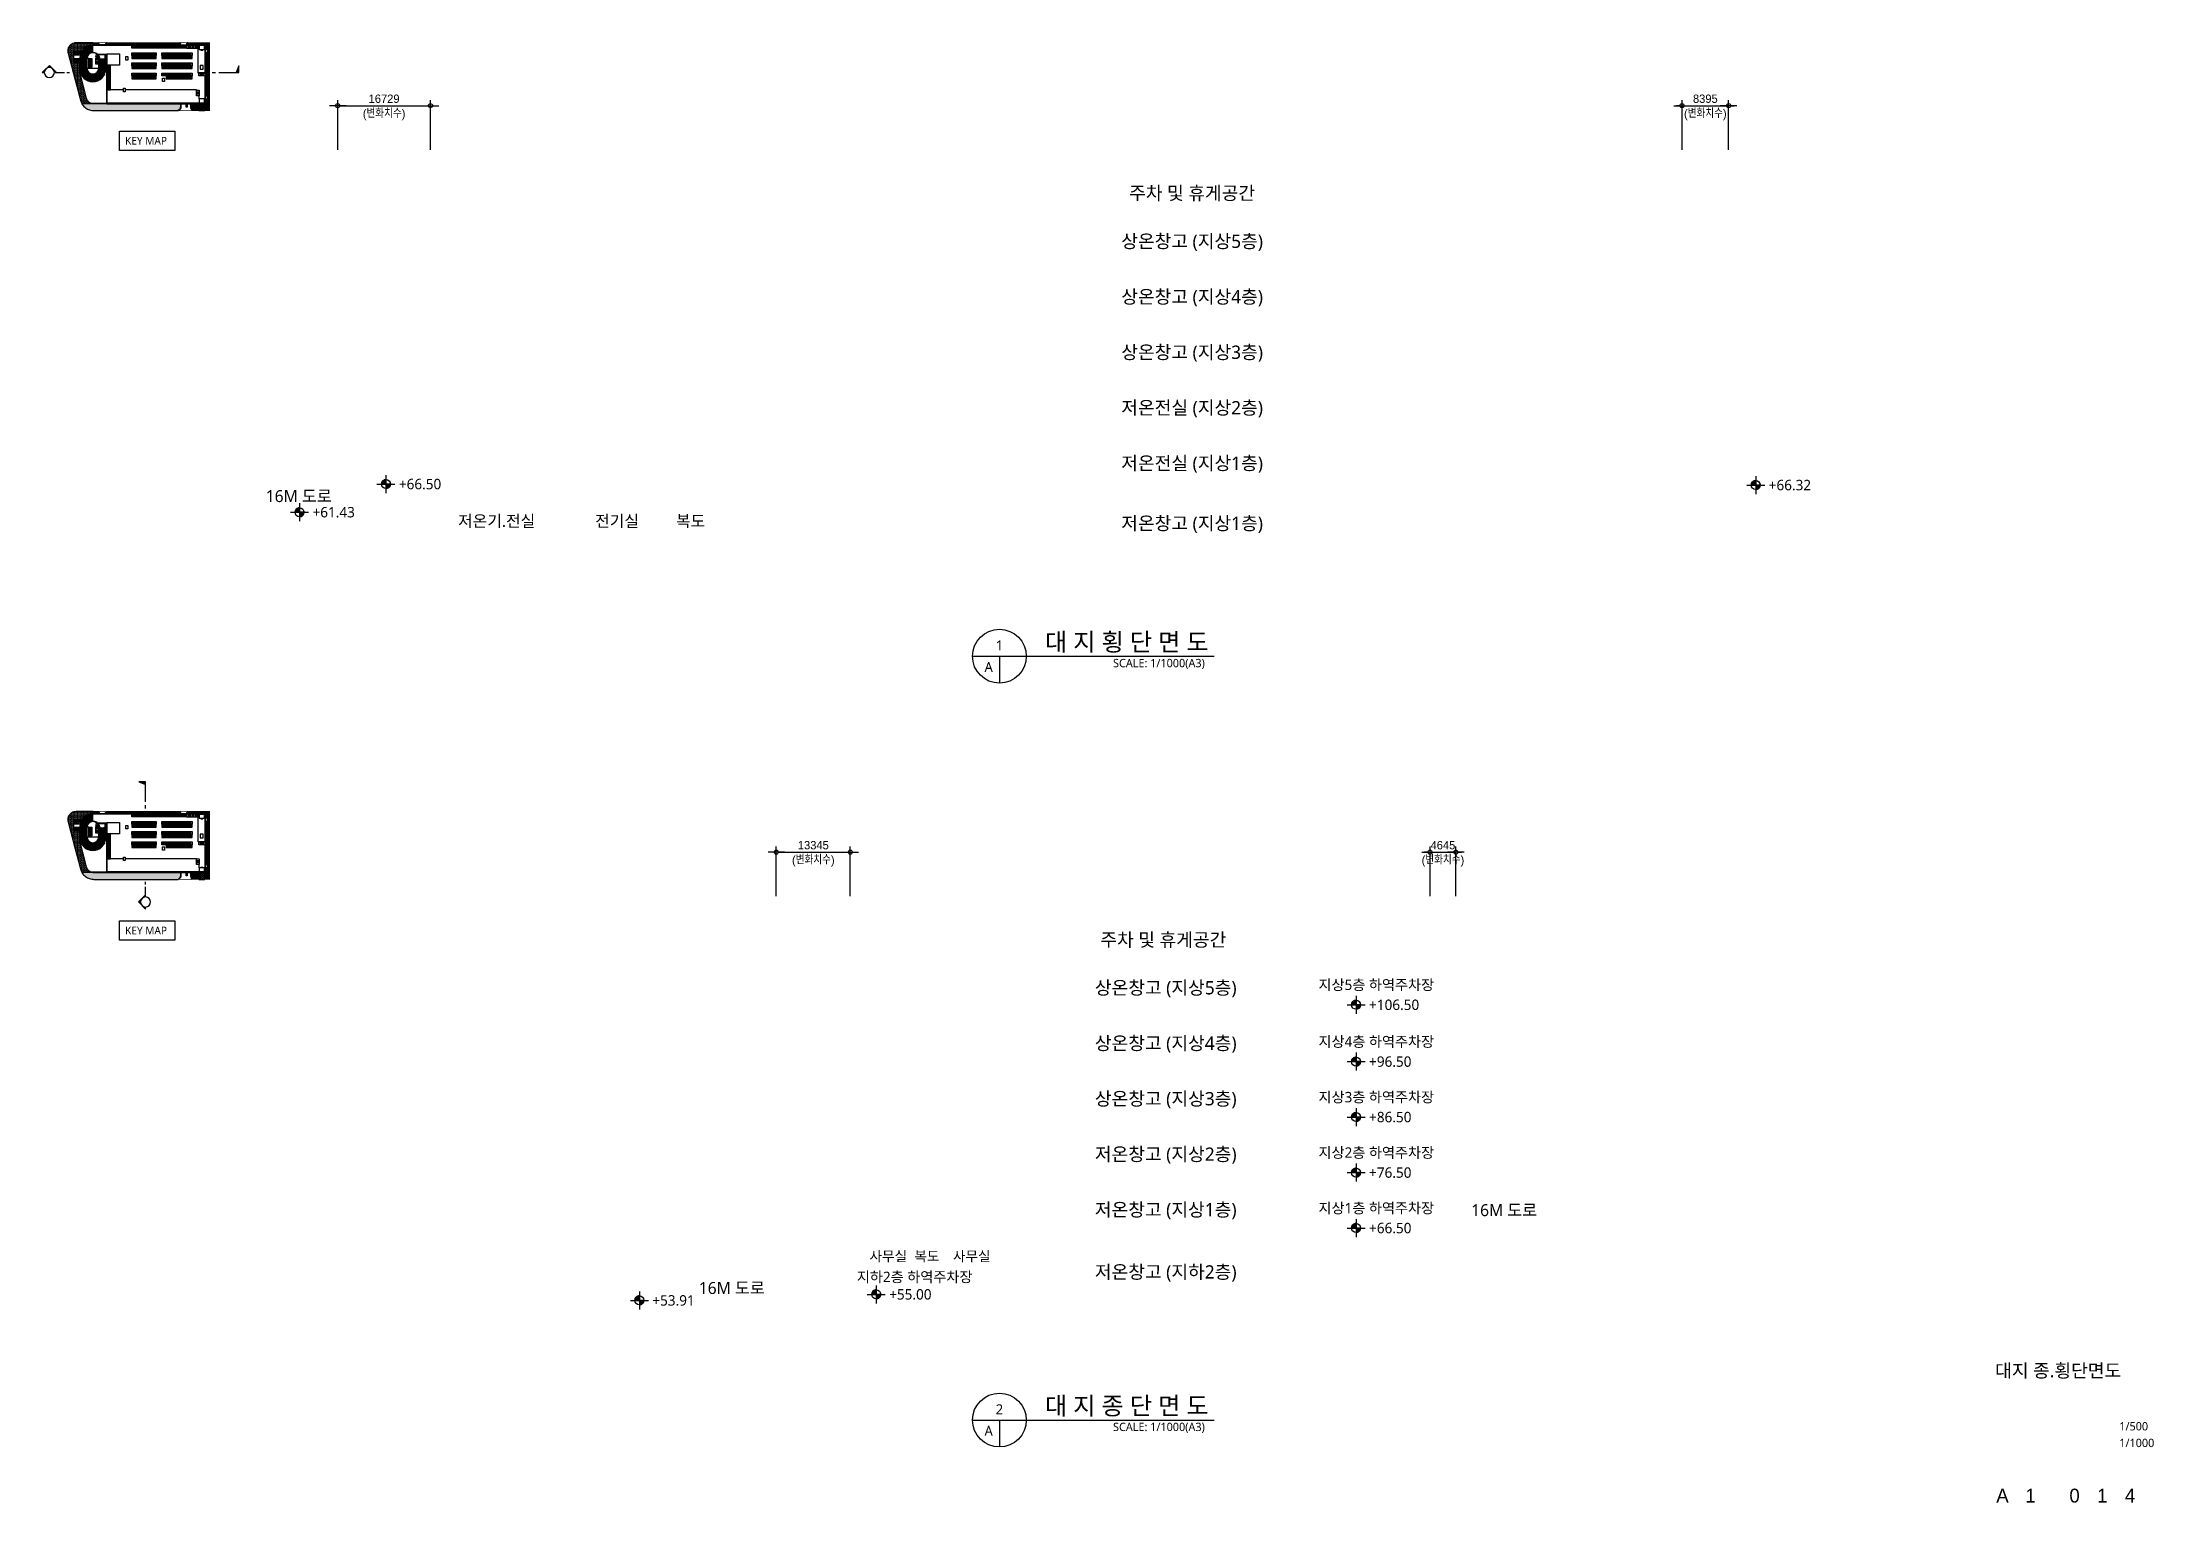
# Model space of a CAD drawing. Header units: millimetres. Extents: x 42804963 to 43185744, y 1349894 to 1613115.
import ezdxf
from ezdxf.enums import TextEntityAlignment as Align

# ---------------------------------------------------------------- set-up
doc = ezdxf.new("R2010")
doc.units = ezdxf.units.MM
doc.header["$LTSCALE"] = 1000
doc.header["$MEASUREMENT"] = 0
doc.header["$PDSIZE"] = -10
doc.linetypes.add('PHANTOM2', pattern=[1.25, 0.625, -0.125, 0.125, -0.125, 0.125, -0.125])
doc.layers.get('0').update_dxf_attribs({"linetype": 'CONTINUOUS'})
doc.layers.get('Defpoints').update_dxf_attribs({"color": 171, "linetype": 'CONTINUOUS'})
for name, color, linetype in [('01.해치-시설녹지', 61, 'CONTINUOUS'), ('__COL', 2, 'CONTINUOUS'), ('LAND-3', 9, 'CONTINUOUS'), ('NDIM', 7, 'CONTINUOUS'), ('SYM', 7, 'CONTINUOUS'), ('SYMBOL', 6, 'CONTINUOUS'), ('TEXT', 3, 'CONTINUOUS'), ('TEXT(실명)', 3, 'CONTINUOUS'), ('TEXT-TITLE', 6, 'CONTINUOUS'), ('TEXT-기입', 6, 'CONTINUOUS'), ('대지', 1, 'PHANTOM2')]:
    doc.layers.add(name, color=color, linetype=linetype)
doc.styles.add('CGS', font='cgse', dxfattribs={"bigfont": 'cgs'})
doc.styles.add('나눔바른고딕', font='NanumBarunGothic.ttf')
doc.dimstyles.new('NDIM 1200', dxfattribs={"dimscale": 500, "dimtxt": 3, "dimasz": 1, "dimexe": 2, "dimexo": 2, "dimgap": 1, "dimtad": 1, "dimdec": 0, "dimdsep": 46, "dimtxsty": 'CGS', "dimblk": 'DOT0', "dimcen": 1, "dimdle": 8, "dimclrd": 2, "dimclre": 2, "dimclrt": 2, "dimadec": 0, "dimazin": 0, "dimtfac": 1, "dimtdec": 0, "dimtix": 1, "dimtmove": 2, "dimatfit": 3, "dimldrblk": 'DOT0', "dimfxl": 1, "dimtolj": 1, "dimtzin": 0, "dimlwd": -1, "dimlwe": -1, "dimarcsym": 0})
pattern_1 = [(0, (-391096519.2, -16417291.4), (781.25, 1562.5), [0, -1562.5])]
pattern_2 = [(0, (-42702745.17, -1587555.54), (0, 160), []), (90, (-42702745.17, -1587555.54), (-160, 160), [160, -160])]

msp = doc.modelspace()

# ---------------------------------------------------------------- texts
at = {"layer": '__COL', "color": 7, "style": '나눔바른고딕'}
for s, p in [('+66.50', (42869282.2, 1532551.8, 291666.7)), ('+66.32', (43116309.5, 1532372, 291666.7)), ('+61.43', (42853703.7, 1527481.8, 291666.7)), ('+106.50', (43044241.9, 1438702.6, 291666.7)), ('+96.50', (43044241.9, 1428464.6, 291666.7)), ('+86.50', (43044241.9, 1418464.6, 291666.7)), ('+76.50', (43044241.9, 1408464.6, 291666.7)), ('+66.50', (43044241.9, 1398464.6, 291666.7)), ('+53.91', (42914988, 1385427.8, 291667.7)), ('+55.00', (42957695.8, 1386517.8, 291667.7))]:
    msp.add_text(s, height=1875, dxfattribs=at).set_placement(p)
at = {"layer": 'TEXT', "style": '나눔바른고딕'}
for s, height, p in [('주차 및 휴게공간', 2400, (43012326.2, 1585928.2, 291666.7)), ('상온창고 (지상5층)', 2400, (43012326.2, 1577251.2, 291666.7)), ('상온창고 (지상4층)', 2400, (43012326.2, 1567251.2, 291666.7)), ('상온창고 (지상3층)', 2400, (43012326.2, 1557251.2, 291666.7)), ('저온전실 (지상2층)', 2400, (43012326.2, 1547251.2, 291666.7)), ('저온전실 (지상1층)', 2400, (43012326.2, 1537251.2, 291666.7)), ('저온기.전실', 2100, (42886908.3, 1526817.4, 291666.7)), ('전기실', 2100, (42908635.3, 1526817.4, 291666.7)), ('복도', 2100, (42921899, 1526817.4, 291666.7)), ('저온창고 (지상1층)', 2400, (43012326.2, 1526421, 291666.7)), ('주차 및 휴게공간', 2400, (43007137.7, 1451357, 291666.7)), ('상온창고 (지상5층)', 2400, (43007567.3, 1442717.2, 291666.7)), ('상온창고 (지상4층)', 2400, (43007567.3, 1432717.2, 291666.7)), ('상온창고 (지상3층)', 2400, (43007567.3, 1422717.2, 291666.7)), ('저온창고 (지상2층)', 2400, (43007567.3, 1412717.2, 291666.7)), ('저온창고 (지상1층)', 2400, (43007567.3, 1402717.2, 291666.7)), ('저온창고 (지하2층)', 2400, (43007567.3, 1391496.2, 291666.7))]:
    msp.add_text(s, height=height, dxfattribs=at).set_placement(p, align=Align.MIDDLE_CENTER)
for s, p in [('1', (42977578.9, 1504399.3, 291666.7)), ('A', (42975639.5, 1500520.5, 291666.7)), ('2', (42977578.9, 1366738.2, 291666.7)), ('A', (42975639.5, 1362859.4, 291666.7))]:
    msp.add_text(s, height=1800, dxfattribs=at).set_placement(p, align=Align.MIDDLE)
for s, height, p in [('대 지 횡 단 면 도', 3200, (42985778.8, 1503429.6, 291666.7)), ('사무실', 1800, (42954154.4, 1393432.2, 291666.7)), ('복도', 1800, (42962242.5, 1393432.2, 291666.7)), ('사무실', 1800, (42969200.4, 1393432.2, 291666.7)), ('대 지 종 단 면 도', 3200, (42985778.8, 1365768.5, 291666.7))]:
    msp.add_text(s, height=height, dxfattribs=at).set_placement(p)
for p in [(43014620.2, 1501975.1, 291666.7), (43014620.2, 1364314, 291666.7)]:
    msp.add_text('SCALE: 1/1000(A3)', height=1500, dxfattribs=at).set_placement(p, align=Align.TOP_RIGHT)
for s, p in [('지상5층 하역주차장', (43055966, 1442302.2, 291666.7)), ('지상4층 하역주차장', (43055966, 1432064.2, 291666.7)), ('지상3층 하역주차장', (43055966, 1422064.2, 291666.7)), ('지상2층 하역주차장', (43055966, 1412064.2, 291666.7)), ('지상1층 하역주차장', (43055966, 1402064.2, 291666.7)), ('지하2층 하역주차장', (42972714.2, 1389659.3, 291666.7))]:
    msp.add_text(s, height=1875, dxfattribs=at).set_placement(p, align=Align.RIGHT)
at = {"layer": 'TEXT(실명)', "style": '나눔바른고딕'}
for s, height, p in [('KEY MAP', 1400, (42819893.1, 1594663.4)), ('16M 도로', 2160, (42845270.7, 1530237.4, 291666.7)), ('KEY MAP', 1400, (42819893.1, 1452326.9)), ('16M 도로', 2160, (43062652.1, 1401547.2, 291666.7)), ('16M 도로', 2160, (42923360.6, 1387513.2, 291666.7))]:
    msp.add_text(s, height=height, dxfattribs=at).set_placement(p)
at = {"layer": 'TEXT-TITLE', "style": '나눔바른고딕'}
msp.add_text('대지 종.횡단면도', height=2400, dxfattribs=at).set_placement((43168507.4, 1372505.8), align=Align.CENTER)
at = {"layer": 'TEXT-기입', "style": '나눔바른고딕'}
for s, p in [('1/500', (43179525.3, 1362479.5)), ('1/1000', (43179525.3, 1359479.5))]:
    msp.add_text(s, height=1500, dxfattribs=at).set_placement(p, align=Align.BOTTOM_LEFT)
at = {"layer": 'TEXT-기입', "style": 'CGS'}
for s, p in [('A', (43158462.2, 1351179.5)), ('1', (43163525, 1351179.5)), ('0', (43171462.2, 1351179.5)), ('1', (43176462.2, 1351179.5)), ('4', (43181462.2, 1351179.5))]:
    msp.add_text(s, height=2500, dxfattribs=at).set_placement(p, align=Align.MIDDLE_CENTER)

# ---------------------------------------------------------------- blocks, each defined once
blk = doc.blocks.new('조경1111')
at = {"layer": '01.해치-시설녹지', "ltscale": 0.1}
h = blk.add_hatch(dxfattribs=at)
h.set_pattern_fill('DOTS', color=256, scale=25000)
h.set_pattern_definition(pattern_1)
edge = h.paths.add_edge_path()
edge.add_arc((36429982, -345322), 23500, 122.852659, 147.865072)
edge.add_line((36410083, -332822), (36394982, -332822))
edge.add_line((36394982, -332822), (36394982, -352222))
edge.add_line((36394982, -352222), (36406482, -352222))
edge.add_line((36406482, -352222), (36406482, -371284))
edge.add_line((36406482, -371284), (36418700, -417700))
edge.add_line((36418700, -417700), (36419113, -419105))
edge.add_line((36419113, -419105), (36419435, -420000))
edge.add_line((36419435, -420000), (36419857, -420858))
edge.add_line((36419857, -420858), (36420488, -421936))
edge.add_line((36420488, -421936), (36421134, -422924))
edge.add_line((36421134, -422924), (36421709, -423655))
edge.add_line((36421709, -423655), (36422348, -424332))
edge.add_line((36422348, -424332), (36423038, -424945))
edge.add_line((36423038, -424945), (36423957, -425625))
edge.add_line((36423957, -425625), (36425103, -426382))
edge.add_line((36425103, -426382), (36426070, -426948))
edge.add_line((36426070, -426948), (36426917, -427344))
edge.add_line((36426917, -427344), (36427401, -427522))
edge.add_line((36427401, -427522), (36410326, -427522))
edge.add_line((36410326, -427522), (36409723, -426490))
edge.add_line((36409723, -426490), (36408834, -424683))
edge.add_line((36408834, -424683), (36408177, -422859))
edge.add_line((36408177, -422859), (36407622, -420968))
edge.add_line((36407622, -420968), (36398215, -385232))
edge.add_line((36398215, -385232), (36385503, -336939))
edge.add_line((36385503, -336939), (36385087, -335036))
edge.add_line((36385087, -335036), (36384891, -333124))
edge.add_line((36384891, -333124), (36384982, -331200))
edge.add_line((36384982, -331200), (36385275, -329325))
edge.add_line((36385275, -329325), (36385841, -327511))
edge.add_line((36385841, -327511), (36386684, -325811))
edge.add_line((36386684, -325811), (36387767, -324252))
edge.add_line((36387767, -324252), (36389170, -322747))
edge.add_line((36389170, -322747), (36390613, -321499))
edge.add_line((36390613, -321499), (36392178, -320425))
edge.add_line((36392178, -320425), (36393843, -319536))
edge.add_line((36393843, -319536), (36395614, -318873))
edge.add_line((36395614, -318873), (36397435, -318489))
edge.add_line((36397435, -318489), (36399694, -318377))
edge.add_line((36399694, -318377), (36430482, -318354))
edge.add_line((36430482, -318354), (36430482, -321822))
edge.add_line((36430482, -321822), (36429982, -321822))
edge.add_arc((36429992, -345388), 23565, 90.02298, 122.777317)
edge.add_line((36417234, -325574), (36417234, -325581))
h = blk.add_hatch(dxfattribs=at)
h.set_pattern_fill('DOTS', color=256, scale=25000)
h.set_pattern_definition(pattern_1)
edge = h.paths.add_edge_path()
edge.add_line((36588732, -428418), (36432239, -428418))
edge.add_line((36432239, -428418), (36430871, -428375))
edge.add_line((36430871, -428375), (36430022, -428286))
edge.add_line((36430022, -428286), (36429159, -428090))
edge.add_line((36429159, -428090), (36428269, -427823))
edge.add_line((36428269, -427823), (36410028, -427823))
edge.add_line((36410028, -427823), (36410280, -428252))
edge.add_line((36410280, -428252), (36411380, -429935))
edge.add_line((36411380, -429935), (36412612, -431499))
edge.add_line((36412612, -431499), (36413983, -432954))
edge.add_line((36413983, -432954), (36415473, -434275))
edge.add_line((36415473, -434275), (36417075, -435461))
edge.add_line((36417075, -435461), (36418760, -436574))
edge.add_line((36418760, -436574), (36420484, -437583))
edge.add_line((36420484, -437583), (36422296, -438431))
edge.add_line((36422296, -438431), (36424178, -439123))
edge.add_line((36424178, -439123), (36426101, -439702))
edge.add_line((36426101, -439702), (36428066, -440147))
edge.add_line((36428066, -440147), (36430055, -440355))
edge.add_line((36430055, -440355), (36432048, -440418))
edge.add_line((36432048, -440418), (36583858, -440418))
edge.add_arc((36580132, -432667), 8600, 295.674052, 360)
edge.add_line((36588732, -432667), (36588732, -428418))
h = blk.add_hatch(dxfattribs=at)
h.set_pattern_fill('DOTS', color=256, scale=25000)
h.set_pattern_definition(pattern_1)
h.paths.add_polyline_path([(36621182, -440418), (36632082, -440418), (36632082, -428418), (36621182, -428418)])
blk.add_lwpolyline([(36417234, -325581), (36417234, -325574, -0.14389883), (36429982, -321822), (36430482, -321822), (36430482, -318354), (36399694, -318377), (36397435, -318489), (36395614, -318873), (36393843, -319536), (36392178, -320425), (36390613, -321499), (36389170, -322747), (36387767, -324252), (36386684, -325811), (36385841, -327511), (36385275, -329325), (36384982, -331200), (36384891, -333124), (36385087, -335036), (36385503, -336939), (36398215, -385232), (36407622, -420968), (36408177, -422859), (36408834, -424683), (36409723, -426490), (36410326, -427522), (36427401, -427522), (36426917, -427344), (36426070, -426948), (36425103, -426382), (36423957, -425625), (36423038, -424945), (36422348, -424332), (36421709, -423655), (36421134, -422924), (36420488, -421936), (36419857, -420858), (36419435, -420000), (36419113, -419105), (36418700, -417700), (36406482, -371284), (36406482, -352222), (36394982, -352222), (36394982, -332822), (36410083, -332822)], format="xyb", dxfattribs=at)
blk.add_lwpolyline([(36588732, -428418), (36432239, -428418), (36430871, -428375), (36430022, -428286), (36429159, -428090), (36428269, -427823), (36410028, -427823), (36410280, -428252), (36411380, -429935), (36412612, -431499), (36413983, -432954), (36415473, -434275), (36417075, -435461), (36418760, -436574), (36420484, -437583), (36422296, -438431), (36424178, -439123), (36426101, -439702), (36428066, -440147), (36430055, -440355), (36432048, -440418), (36583858, -440418, 0.28828517), (36588732, -432667)], format="xyb", close=True, dxfattribs=at)
blk.add_lwpolyline([(36621182, -440418), (36632082, -440418), (36632082, -428418), (36621182, -428418)], close=True, dxfattribs=at)
blk = doc.blocks.new('A$C104b531f')
at = {"layer": 'LAND-3', "ltscale": 0.1}
h = blk.add_hatch(dxfattribs=at)
h.set_pattern_fill('AR-B816', color=256, scale=20)
h.set_pattern_definition(pattern_2)
edge = h.paths.add_edge_path()
edge.add_line((5223, 12319), (4659, 12319))
edge.add_line((4659, 12319), (4659, 11910))
edge.add_line((4659, 11910), (5808, 11910))
edge.add_arc((4704, 11492), 1180, 20.71826, 44.20863)
edge.add_line((5550, 12315), (5223, 12319))
h = blk.add_hatch(dxfattribs=at)
h.set_pattern_fill('AR-B816', color=256, scale=20)
h.set_pattern_definition(pattern_2)
edge = h.paths.add_edge_path()
edge.add_line((20236, 12304), (15380, 12304))
edge.add_line((15380, 12304), (7115, 12307))
edge.add_arc((7974, 11479), 1193, 136.03788, 158.85525)
edge.add_line((6861, 11910), (6959, 11910))
edge.add_line((6959, 11910), (6959, 11790))
edge.add_line((6959, 11790), (7174, 11790))
edge.add_line((7174, 11790), (7174, 11910))
edge.add_line((7174, 11910), (20483, 11910))
edge.add_arc((19379, 11492), 1180, 20.71826, 43.47778)
h = blk.add_hatch(dxfattribs=at)
h.set_pattern_fill('AR-B816', color=256, scale=20)
h.set_pattern_definition(pattern_2)
edge = h.paths.add_edge_path()
edge.add_line((25669, 12305), (21727, 12304))
edge.add_arc((22589, 11479), 1193, 136.25509, 158.85525)
edge.add_line((21476, 11910), (23662, 11910))
edge.add_line((23662, 11910), (23662, 11922))
edge.add_line((23662, 11922), (24897, 11922))
edge.add_line((24897, 11922), (24897, 11110))
edge.add_line((24897, 11110), (25244, 11110))
edge.add_line((25244, 11110), (25244, 10490))
edge.add_line((25244, 10490), (24897, 10490))
edge.add_line((24897, 10490), (24897, 2730))
edge.add_line((24897, 2730), (25244, 2730))
edge.add_line((25244, 2730), (25244, 2110))
edge.add_line((25244, 2110), (24897, 2110))
edge.add_line((24897, 2110), (24897, 1297))
edge.add_line((24897, 1297), (24849, 1297))
edge.add_line((24849, 1297), (24849, 50))
edge.add_line((24849, 50), (25668, 50))
edge.add_line((25668, 50), (25669, 12305))
h = blk.add_hatch(dxfattribs=at)
h.set_pattern_fill('ANSI31', color=256, scale=700, angle=135)
h.set_pattern_definition([(180, (-3595643.325, -36036.2), (-6e-15, -87.5), [])])
h.paths.add_polyline_path([(2389, 8183), (3379, 8183), (3379, 9360), (2389, 9360)])
h = blk.add_hatch(dxfattribs=at)
h.set_pattern_fill('ANSI31', color=256, scale=700, angle=135)
h.set_pattern_definition([(180, (-3595643.325, -35836.2), (-6e-15, -87.5), [])])
h.paths.add_polyline_path([(5839, 7760), (5839, 9360), (6829, 9360), (6829, 7760)])
h = blk.add_hatch(dxfattribs=at)
h.set_pattern_fill('AR-B816', color=256, scale=20)
h.set_pattern_definition(pattern_2)
edge = h.paths.add_edge_path()
edge.add_line((22544, 50), (23709, 50))
edge.add_line((23709, 50), (23709, 1297))
edge.add_line((23709, 1297), (22254, 1297))
edge.add_line((22254, 1297), (22254, 825))
edge.add_arc((23434, 825), 1180, 180, 221.04786)
for p, q in [((7162, 11780), (4609, 11780)), ((2389, 9560), (2389, 7560)), ((2390, 7860), (3379, 7895)), ((5464, 10245), (7162, 10245)), ((6829, 7560), (6829, 10115))]:
    blk.add_line(p, q, dxfattribs=at)
at = {"layer": 'LAND-3', "ltscale": 0.1, "const_width": 20}
blk.add_lwpolyline([(7162, 11910), (4609, 11910, 0.4142136), (2259, 9560), (2259, 7560, 1.0000003), (6959, 7560), (6959, 10115), (7162, 10115)], format="xyb", dxfattribs=at)
at = {"layer": 'LAND-3', "ltscale": 0.1}
for points in [[(5709, 11880), (4609, 11880, 0.4142136), (2289, 9560), (2289, 7560, 1), (6929, 7560), (6929, 10115)], [(5550, 12315, -0.1028565), (5808, 11910)], [(5550, 12315, -0.1028565), (5808, 11910)], [(5578, 12314, -0.1002727), (5829, 11910)], [(5578, 12314, -0.1002727), (5829, 11910)], [(7087, 12307, 0.0974795), (6839, 11910), (6839, 11910)], [(7087, 12307, 0.0974795), (6839, 11910), (6839, 11910)], [(6861, 11910, -0.0998898), (7115, 12307, -0.0998898)], [(6861, 11910, -0.0998898), (7115, 12307, -0.0998898)], [(20236, 12304, -0.0996349), (20483, 11910)], [(20236, 12304, -0.0996349), (20483, 11910)], [(20263, 12304, -0.0972651), (20504, 11910)], [(20263, 12304, -0.0972651), (20504, 11910)], [(21699, 12304, 0.096548), (21454, 11910), (21454, 11910)], [(21699, 12304, 0.096548), (21454, 11910), (21454, 11910)], [(21476, 11910, -0.0989327), (21727, 12304, -0.0989327)], [(21476, 11910, -0.0989327), (21727, 12304, -0.0989327)], [(6334, 9360), (6334, 7560, -1.0000003), (2884, 7560), (2884, 9460, -0.4142136), (4609, 11185)], [(5580, 10115, -0.166743), (5839, 9360), (5839, 7760, -1), (3379, 7760), (3379, 9360, -0.70243), (5556, 10145, -0.70243)], [(3479, 7760, 1), (5739, 7760), (5739, 9360, 1), (3479, 9360), (3479, 7760)], [(3509, 7760, 1), (5709, 7760), (5709, 9360, 1), (3509, 9360), (3509, 7760)], [(5642, 9740), (5169, 9740, -0.203244), (5352, 10171)], [(20484, 1297), (20484, 825, -0.2882852), (19997, 50)], [(20504, 1297), (20504, 825, -0.2882852), (20006, 32)], [(22234, 1297), (22234, 825, 0.1773237), (22518, 50, 0.1773237)], [(22254, 1297), (22254, 825, 0.1810451), (22544, 50, 0.1810451)]]:
    blk.add_lwpolyline(points, format="xyb", dxfattribs=at)
for points in [[(3994, 10425), (3414, 11430)], [(4051, 10455), (3521, 11495)], [(4109, 10483), (3633, 11553)], [(4169, 10508), (3747, 11605)], [(4229, 10529), (3865, 11651)], [(4291, 10548), (3985, 11690)], [(4354, 10563), (4107, 11722)], [(4417, 10574), (4231, 11747)], [(4481, 10583), (4356, 11765)], [(4545, 10588), (4483, 11776)], [(7162, 11880), (4609, 11880)], [(4609, 10590), (4609, 11780)], [(7162, 11850), (7162, 11910), (24897, 11910), (24897, 1317), (7162, 1317), (7162, 10145)], [(7162, 11850), (24837, 11850), (24837, 1377), (7222, 1377), (7222, 10145)], [(7162, 11780), (7162, 11850)], [(24837, 6810), (23589, 6810), (23589, 11850)], [(24837, 6830), (23609, 6830), (23609, 11850)], [(2389, 10330), (2389, 10622), (1109, 10622), (1109, 8870), (2259, 8870)], [(2369, 10270), (2369, 10602), (1129, 10602), (1129, 8890), (2239, 8890), (2239, 9430), (2259, 9430)], [(2369, 10270), (2369, 10602), (2109, 10602), (2109, 10082), (2318, 10082)], [(3381, 9424), (2389, 9476)], [(2389, 9360), (3379, 9360)], [(3379, 9360), (2389, 9360)], [(2389, 8183), (3379, 8183)], [(2389, 8083), (3379, 8083)], [(2389, 8083), (3379, 8083)], [(2389, 7983), (3379, 7983)], [(2389, 7760), (3379, 7760)], [(3379, 7760), (2389, 7760)], [(3379, 7760), (2389, 7760)], [(3381, 7700), (2389, 7652)], [(3385, 7641), (2389, 7544)], [(3386, 9488), (2390, 9593)], [(3394, 9552), (2394, 9710)], [(3406, 9615), (2406, 9828)], [(3421, 9678), (2423, 9945)], [(3440, 9740), (2447, 10062)], [(3461, 9800), (2477, 10178)], [(3486, 9860), (2514, 10293)], [(3513, 9918), (2557, 10405)], [(3544, 9975), (2606, 10516)], [(3578, 10029), (2661, 10625)], [(3614, 10083), (2723, 10730)], [(3653, 10134), (2790, 10832)], [(3695, 10183), (2864, 10931)], [(3740, 10229), (2943, 11026)], [(3786, 10274), (3027, 11117)], [(3835, 10315), (3117, 11203)], [(3886, 10355), (3211, 11284)], [(3939, 10391), (3310, 11360)], [(3510, 7710), (5708, 7710)], [(3889, 7710), (3889, 9440), (3512, 9440)], [(5422, 10145), (7162, 10145)], [(5833, 7631), (6829, 7526)], [(5838, 7695), (6829, 7643)], [(5839, 9360), (6829, 9360)], [(5839, 7760), (6829, 7760)], [(6513, 9320), (6582, 9360), (6651, 9320), (6646, 9311), (6582, 9348), (6518, 9311), (6513, 9320)], [(7222, 10145), (7222, 10245), (7162, 10245)], [(7162, 10145), (7222, 10145)], [(7222, 10275), (9394, 10275), (9394, 8225), (7262, 8225)], [(7222, 10255), (7222, 10275)], [(24079, 11070), (24079, 10970), (24479, 10970), (24479, 11070)], [(24897, 11110), (25244, 11110), (25244, 10490), (24897, 10490)], [(3392, 7582), (2393, 7436)], [(3402, 7523), (2402, 7327)], [(3415, 7465), (2416, 7219)], [(3431, 7408), (2435, 7111)], [(3449, 7351), (2460, 7003)], [(3470, 7296), (2491, 6897)], [(3494, 7241), (2526, 6792)], [(3520, 7188), (2568, 6688)], [(3549, 7136), (2614, 6586)], [(3580, 7085), (2666, 6486)], [(3614, 7037), (2723, 6389)], [(3650, 6989), (2785, 6294)], [(3689, 6944), (2852, 6203)], [(3729, 6900), (2924, 6114)], [(3772, 6859), (3001, 6030)], [(3816, 6819), (3082, 5949)], [(3863, 6782), (3167, 5872)], [(3911, 6747), (3256, 5799)], [(3960, 6715), (3350, 5732)], [(4012, 6685), (3447, 5668)], [(4064, 6657), (3547, 5610)], [(4118, 6632), (3650, 5557)], [(4173, 6609), (3756, 5510)], [(4229, 6590), (3865, 5468)], [(4286, 6573), (3976, 5432)], [(4344, 6559), (4088, 5402)], [(4402, 6547), (4202, 5377)], [(4461, 6539), (4318, 5359)], [(4520, 6533), (4434, 5346)], [(4580, 6530), (4551, 5340)], [(4639, 6530), (4668, 5340)], [(4698, 6533), (4785, 5346)], [(4758, 6539), (4901, 5359)], [(4816, 6547), (5016, 5377)], [(4875, 6559), (5130, 5402)], [(4932, 6573), (5243, 5432)], [(4989, 6590), (5354, 5468)], [(5045, 6609), (5462, 5510)], [(5101, 6632), (5569, 5557)], [(5154, 6657), (5672, 5610)], [(5207, 6685), (5772, 5668)], [(5258, 6715), (5869, 5732)], [(5308, 6747), (5962, 5799)], [(5356, 6782), (6052, 5872)], [(5402, 6819), (6137, 5949)], [(5447, 6859), (6218, 6030)], [(5490, 6900), (6295, 6114)], [(5530, 6944), (6367, 6203)], [(5568, 6989), (6434, 6294)], [(5604, 7037), (6496, 6389)], [(5638, 7085), (6553, 6486)], [(5670, 7136), (6605, 6586)], [(5698, 7188), (6651, 6688)], [(5725, 7241), (6692, 6792)], [(5749, 7296), (6728, 6897)], [(5770, 7351), (6759, 7003)], [(5797, 7441), (6796, 7174)], [(5812, 7504), (6813, 7291)], [(5824, 7567), (6824, 7409)], [(7162, 1340), (2596, 1340)], [(7162, 1310), (2614, 1310)], [(7162, 1317), (7162, 1297), (24897, 1297), (24897, 1317)], [(10114, 3770), (7222, 3770)], [(23804, 2150), (23804, 2743), (23304, 2743), (23304, 3770), (10474, 3770)], [(21634, 1297), (21634, 685), (21424, 685), (21424, 1297)], [(23709, 1297), (23709, 50)], [(23729, 1297), (23729, 50)], [(24079, 2150), (24079, 2250), (24479, 2250), (24479, 2150)], [(24819, 1297), (24819, 50)], [(24849, 1297), (24849, 50)], [(24897, 2730), (25244, 2730), (25244, 2110), (24897, 2110)]]:
    blk.add_lwpolyline(points, dxfattribs=at)
at = {"layer": 'LAND-3', "ltscale": 0.1, "const_width": 20}
blk.add_lwpolyline([(7162, 11880), (24867, 11880), (24867, 1347), (7192, 1347), (7192, 10145)], dxfattribs=at)
at = {"layer": 'LAND-3', "ltscale": 0.1}
for points in [[(11629, 11810), (11889, 11810), (11889, 11290), (11629, 11290)], [(11889, 11810), (12149, 11810), (12149, 11290), (11889, 11290)], [(12149, 11810), (12409, 11810), (12409, 11290), (12149, 11290)], [(12409, 11810), (12669, 11810), (12669, 11290), (12409, 11290)], [(12669, 11810), (12929, 11810), (12929, 11290), (12669, 11290)], [(12929, 11810), (13189, 11810), (13189, 11290), (12929, 11290)], [(13189, 11810), (13449, 11810), (13449, 11290), (13189, 11290)], [(13449, 11810), (13709, 11810), (13709, 11290), (13449, 11290)], [(13709, 11810), (13969, 11810), (13969, 11290), (13709, 11290)], [(13969, 11810), (14229, 11810), (14229, 11290), (13969, 11290)], [(14229, 11810), (14489, 11810), (14489, 11290), (14229, 11290)], [(14489, 11810), (14749, 11810), (14749, 11290), (14489, 11290)], [(14749, 11810), (15009, 11810), (15009, 11290), (14749, 11290)], [(15009, 11810), (15269, 11810), (15269, 11290), (15009, 11290)], [(15269, 11810), (15529, 11810), (15529, 11290), (15269, 11290)], [(15529, 11810), (15789, 11810), (15789, 11290), (15529, 11290)], [(15789, 11810), (16049, 11810), (16049, 11290), (15789, 11290)], [(16049, 11810), (16309, 11810), (16309, 11290), (16049, 11290)], [(16309, 11810), (16569, 11810), (16569, 11290), (16309, 11290)], [(16569, 11810), (16829, 11810), (16829, 11290), (16569, 11290)], [(16829, 11810), (17089, 11810), (17089, 11290), (16829, 11290)], [(17089, 11810), (17349, 11810), (17349, 11290), (17089, 11290)], [(17349, 11810), (17609, 11810), (17609, 11290), (17349, 11290)], [(17609, 11810), (17869, 11810), (17869, 11290), (17609, 11290)], [(17869, 11810), (18129, 11810), (18129, 11290), (17869, 11290)], [(18129, 11810), (18389, 11810), (18389, 11290), (18129, 11290)], [(18389, 11810), (18649, 11810), (18649, 11290), (18389, 11290)], [(18649, 11810), (18909, 11810), (18909, 11290), (18649, 11290)], [(18909, 11810), (19169, 11810), (19169, 11290), (18909, 11290)], [(19169, 11810), (19429, 11810), (19429, 11290), (19169, 11290)], [(19429, 11810), (19689, 11810), (19689, 11290), (19429, 11290)], [(19689, 11810), (19949, 11810), (19949, 11290), (19689, 11290)], [(19949, 11810), (20209, 11810), (20209, 11290), (19949, 11290)], [(20209, 11810), (20469, 11810), (20469, 11290), (20209, 11290)], [(20469, 11810), (20729, 11810), (20729, 11290), (20469, 11290)], [(20729, 11810), (20989, 11810), (20989, 11290), (20729, 11290)], [(20989, 11810), (21249, 11810), (21249, 11290), (20989, 11290)], [(21249, 11810), (21509, 11810), (21509, 11290), (21249, 11290)], [(21509, 11290), (21839, 11290), (21839, 11790), (21509, 11790)], [(21839, 11290), (22169, 11290), (22169, 11790), (21839, 11790)], [(22169, 11290), (22499, 11290), (22499, 11790), (22169, 11790)], [(22499, 11290), (22829, 11290), (22829, 11790), (22499, 11790)], [(22829, 11290), (23159, 11290), (23159, 11790), (22829, 11790)], [(23159, 11290), (23489, 11290), (23489, 11790), (23159, 11790)], [(23784, 11070), (24774, 11070), (24774, 11760), (23784, 11760)], [(1199, 8890), (1459, 8890), (1459, 9410), (1199, 9410)], [(1329, 10082), (1589, 10082), (1589, 10602), (1329, 10602)], [(1459, 8890), (1719, 8890), (1719, 9410), (1459, 9410)], [(1589, 10082), (1849, 10082), (1849, 10602), (1589, 10602)], [(1719, 8890), (1979, 8890), (1979, 9410), (1719, 9410)], [(1849, 10082), (2109, 10082), (2109, 10602), (1849, 10602)], [(1979, 8890), (2239, 8890), (2239, 9410), (1979, 9410)], [(3889, 9440), (4409, 9440), (4409, 9180), (3889, 9180)], [(3889, 9180), (4409, 9180), (4409, 8920), (3889, 8920)], [(3889, 8920), (4409, 8920), (4409, 8660), (3889, 8660)], [(3889, 8660), (4409, 8660), (4409, 8400), (3889, 8400)], [(3889, 8400), (4409, 8400), (4409, 8140), (3889, 8140)], [(3889, 8140), (4409, 8140), (4409, 7880), (3889, 7880)], [(5169, 9580), (5669, 9580), (5669, 9250), (5169, 9250)], [(5169, 9250), (5669, 9250), (5669, 8920), (5169, 8920)], [(5169, 8920), (5689, 8920), (5689, 8660), (5169, 8660)], [(5169, 8660), (5689, 8660), (5689, 8400), (5169, 8400)], [(7782, 7930), (7782, 8190), (7262, 8190), (7262, 7930)], [(7782, 7670), (7782, 7930), (7262, 7930), (7262, 7670)], [(7782, 7410), (7782, 7670), (7262, 7670), (7262, 7410)], [(10584, 9780), (10944, 9780), (10944, 9160), (10584, 9160)], [(11629, 10490), (11889, 10490), (11889, 9970), (11629, 9970)], [(11629, 9450), (11889, 9450), (11889, 9970), (11629, 9970)], [(11629, 8650), (11889, 8650), (11889, 8130), (11629, 8130)], [(11629, 7610), (11889, 7610), (11889, 8130), (11629, 8130)], [(11889, 10490), (12149, 10490), (12149, 9970), (11889, 9970)], [(11889, 9450), (12149, 9450), (12149, 9970), (11889, 9970)], [(11889, 8650), (12149, 8650), (12149, 8130), (11889, 8130)], [(11889, 7610), (12149, 7610), (12149, 8130), (11889, 8130)], [(12149, 10490), (12409, 10490), (12409, 9970), (12149, 9970)], [(12149, 9450), (12409, 9450), (12409, 9970), (12149, 9970)], [(12149, 8650), (12409, 8650), (12409, 8130), (12149, 8130)], [(12149, 7610), (12409, 7610), (12409, 8130), (12149, 8130)], [(12409, 10490), (12669, 10490), (12669, 9970), (12409, 9970)], [(12409, 9450), (12669, 9450), (12669, 9970), (12409, 9970)], [(12409, 8650), (12669, 8650), (12669, 8130), (12409, 8130)], [(12409, 7610), (12669, 7610), (12669, 8130), (12409, 8130)], [(12669, 10490), (12929, 10490), (12929, 9970), (12669, 9970)], [(12669, 9450), (12929, 9450), (12929, 9970), (12669, 9970)], [(12669, 8650), (12929, 8650), (12929, 8130), (12669, 8130)], [(12669, 7610), (12929, 7610), (12929, 8130), (12669, 8130)], [(12929, 10490), (13189, 10490), (13189, 9970), (12929, 9970)], [(12929, 9450), (13189, 9450), (13189, 9970), (12929, 9970)], [(12929, 8650), (13189, 8650), (13189, 8130), (12929, 8130)], [(12929, 7610), (13189, 7610), (13189, 8130), (12929, 8130)], [(13189, 10490), (13449, 10490), (13449, 9970), (13189, 9970)], [(13189, 9450), (13449, 9450), (13449, 9970), (13189, 9970)], [(13189, 8650), (13449, 8650), (13449, 8130), (13189, 8130)], [(13189, 7610), (13449, 7610), (13449, 8130), (13189, 8130)], [(13449, 10490), (13709, 10490), (13709, 9970), (13449, 9970)], [(13449, 9450), (13709, 9450), (13709, 9970), (13449, 9970)], [(13449, 8650), (13709, 8650), (13709, 8130), (13449, 8130)], [(13449, 7610), (13709, 7610), (13709, 8130), (13449, 8130)], [(13709, 10490), (13969, 10490), (13969, 9970), (13709, 9970)], [(13709, 9450), (13969, 9450), (13969, 9970), (13709, 9970)], [(13709, 8650), (13969, 8650), (13969, 8130), (13709, 8130)], [(13709, 7610), (13969, 7610), (13969, 8130), (13709, 8130)], [(13969, 10490), (14229, 10490), (14229, 9970), (13969, 9970)], [(13969, 9450), (14229, 9450), (14229, 9970), (13969, 9970)], [(13969, 8650), (14229, 8650), (14229, 8130), (13969, 8130)], [(13969, 7610), (14229, 7610), (14229, 8130), (13969, 8130)], [(14229, 10490), (14489, 10490), (14489, 9970), (14229, 9970)], [(14229, 9450), (14489, 9450), (14489, 9970), (14229, 9970)], [(14229, 8650), (14489, 8650), (14489, 8130), (14229, 8130)], [(14229, 7610), (14489, 7610), (14489, 8130), (14229, 8130)], [(14489, 10490), (14749, 10490), (14749, 9970), (14489, 9970)], [(14489, 9450), (14749, 9450), (14749, 9970), (14489, 9970)], [(14489, 8650), (14749, 8650), (14749, 8130), (14489, 8130)], [(14489, 7610), (14749, 7610), (14749, 8130), (14489, 8130)], [(14749, 10490), (15009, 10490), (15009, 9970), (14749, 9970)], [(14749, 9450), (15009, 9450), (15009, 9970), (14749, 9970)], [(14749, 8650), (15009, 8650), (15009, 8130), (14749, 8130)], [(14749, 7610), (15009, 7610), (15009, 8130), (14749, 8130)], [(15009, 10490), (15269, 10490), (15269, 9970), (15009, 9970)], [(15009, 9450), (15269, 9450), (15269, 9970), (15009, 9970)], [(15009, 8650), (15269, 8650), (15269, 8130), (15009, 8130)], [(15009, 7610), (15269, 7610), (15269, 8130), (15009, 8130)], [(15269, 10490), (15529, 10490), (15529, 9970), (15269, 9970)], [(15269, 9450), (15529, 9450), (15529, 9970), (15269, 9970)], [(15269, 8650), (15529, 8650), (15529, 8130), (15269, 8130)], [(15269, 7610), (15529, 7610), (15529, 8130), (15269, 8130)], [(15529, 10490), (15789, 10490), (15789, 9970), (15529, 9970)], [(15529, 9450), (15789, 9450), (15789, 9970), (15529, 9970)], [(15529, 8650), (15789, 8650), (15789, 8130), (15529, 8130)], [(15529, 7610), (15789, 7610), (15789, 8130), (15529, 8130)], [(15789, 10490), (16049, 10490), (16049, 9970), (15789, 9970)], [(15789, 9450), (16049, 9450), (16049, 9970), (15789, 9970)], [(15789, 8650), (16049, 8650), (16049, 8130), (15789, 8130)], [(15789, 7610), (16049, 7610), (16049, 8130), (15789, 8130)], [(17054, 10490), (17314, 10490), (17314, 9970), (17054, 9970)], [(17054, 9450), (17314, 9450), (17314, 9970), (17054, 9970)], [(17054, 8650), (17314, 8650), (17314, 8130), (17054, 8130)], [(17054, 7610), (17314, 7610), (17314, 8130), (17054, 8130)], [(17314, 10490), (17574, 10490), (17574, 9970), (17314, 9970)], [(17314, 9450), (17574, 9450), (17574, 9970), (17314, 9970)], [(17314, 8650), (17574, 8650), (17574, 8130), (17314, 8130)], [(17314, 7610), (17574, 7610), (17574, 8130), (17314, 8130)], [(17574, 10490), (17834, 10490), (17834, 9970), (17574, 9970)], [(17574, 9450), (17834, 9450), (17834, 9970), (17574, 9970)], [(17574, 8650), (17834, 8650), (17834, 8130), (17574, 8130)], [(17574, 7610), (17834, 7610), (17834, 8130), (17574, 8130)], [(17834, 10490), (18094, 10490), (18094, 9970), (17834, 9970)], [(17834, 9450), (18094, 9450), (18094, 9970), (17834, 9970)], [(17834, 8650), (18094, 8650), (18094, 8130), (17834, 8130)], [(17834, 7610), (18094, 7610), (18094, 8130), (17834, 8130)], [(18094, 10490), (18354, 10490), (18354, 9970), (18094, 9970)], [(18094, 9450), (18354, 9450), (18354, 9970), (18094, 9970)], [(18094, 8650), (18354, 8650), (18354, 8130), (18094, 8130)], [(18094, 7610), (18354, 7610), (18354, 8130), (18094, 8130)], [(18354, 10490), (18614, 10490), (18614, 9970), (18354, 9970)], [(18354, 9450), (18614, 9450), (18614, 9970), (18354, 9970)], [(18354, 8650), (18614, 8650), (18614, 8130), (18354, 8130)], [(18354, 7610), (18614, 7610), (18614, 8130), (18354, 8130)], [(18614, 10490), (18874, 10490), (18874, 9970), (18614, 9970)], [(18614, 9450), (18874, 9450), (18874, 9970), (18614, 9970)], [(18614, 8650), (18874, 8650), (18874, 8130), (18614, 8130)], [(18614, 7610), (18874, 7610), (18874, 8130), (18614, 8130)], [(18874, 10490), (19134, 10490), (19134, 9970), (18874, 9970)], [(18874, 9450), (19134, 9450), (19134, 9970), (18874, 9970)], [(18874, 8650), (19134, 8650), (19134, 8130), (18874, 8130)], [(18874, 7610), (19134, 7610), (19134, 8130), (18874, 8130)], [(19134, 10490), (19394, 10490), (19394, 9970), (19134, 9970)], [(19134, 9450), (19394, 9450), (19394, 9970), (19134, 9970)], [(19134, 8650), (19394, 8650), (19394, 8130), (19134, 8130)], [(19134, 7610), (19394, 7610), (19394, 8130), (19134, 8130)], [(19394, 10490), (19654, 10490), (19654, 9970), (19394, 9970)], [(19394, 9450), (19654, 9450), (19654, 9970), (19394, 9970)], [(19394, 8650), (19654, 8650), (19654, 8130), (19394, 8130)], [(19394, 7610), (19654, 7610), (19654, 8130), (19394, 8130)], [(19654, 10490), (19914, 10490), (19914, 9970), (19654, 9970)], [(19654, 9450), (19914, 9450), (19914, 9970), (19654, 9970)], [(19654, 8650), (19914, 8650), (19914, 8130), (19654, 8130)], [(19654, 7610), (19914, 7610), (19914, 8130), (19654, 8130)], [(19914, 10490), (20174, 10490), (20174, 9970), (19914, 9970)], [(19914, 9450), (20174, 9450), (20174, 9970), (19914, 9970)], [(19914, 8650), (20174, 8650), (20174, 8130), (19914, 8130)], [(19914, 7610), (20174, 7610), (20174, 8130), (19914, 8130)], [(20174, 10490), (20434, 10490), (20434, 9970), (20174, 9970)], [(20174, 9450), (20434, 9450), (20434, 9970), (20174, 9970)], [(20174, 8650), (20434, 8650), (20434, 8130), (20174, 8130)], [(20174, 7610), (20434, 7610), (20434, 8130), (20174, 8130)], [(20434, 10490), (20694, 10490), (20694, 9970), (20434, 9970)], [(20434, 9450), (20694, 9450), (20694, 9970), (20434, 9970)], [(20434, 8650), (20694, 8650), (20694, 8130), (20434, 8130)], [(20434, 7610), (20694, 7610), (20694, 8130), (20434, 8130)], [(20694, 10490), (20954, 10490), (20954, 9970), (20694, 9970)], [(20694, 9450), (20954, 9450), (20954, 9970), (20694, 9970)], [(20694, 8650), (20954, 8650), (20954, 8130), (20694, 8130)], [(20694, 7610), (20954, 7610), (20954, 8130), (20694, 8130)], [(20954, 10490), (21214, 10490), (21214, 9970), (20954, 9970)], [(20954, 9450), (21214, 9450), (21214, 9970), (20954, 9970)], [(20954, 8650), (21214, 8650), (21214, 8130), (20954, 8130)], [(20954, 7610), (21214, 7610), (21214, 8130), (20954, 8130)], [(21214, 10490), (21474, 10490), (21474, 9970), (21214, 9970)], [(21214, 9450), (21474, 9450), (21474, 9970), (21214, 9970)], [(21214, 8650), (21474, 8650), (21474, 8130), (21214, 8130)], [(21214, 7610), (21474, 7610), (21474, 8130), (21214, 8130)], [(21474, 10490), (21734, 10490), (21734, 9970), (21474, 9970)], [(21474, 9450), (21734, 9450), (21734, 9970), (21474, 9970)], [(21474, 8650), (21734, 8650), (21734, 8130), (21474, 8130)], [(21474, 7610), (21734, 7610), (21734, 8130), (21474, 8130)], [(21734, 10490), (21994, 10490), (21994, 9970), (21734, 9970)], [(21734, 9450), (21994, 9450), (21994, 9970), (21734, 9970)], [(21734, 8650), (21994, 8650), (21994, 8130), (21734, 8130)], [(21734, 7610), (21994, 7610), (21994, 8130), (21734, 8130)], [(21994, 10490), (22254, 10490), (22254, 9970), (21994, 9970)], [(21994, 9450), (22254, 9450), (22254, 9970), (21994, 9970)], [(21994, 8650), (22254, 8650), (22254, 8130), (21994, 8130)], [(21994, 7610), (22254, 7610), (22254, 8130), (21994, 8130)], [(22254, 10490), (22514, 10490), (22514, 9970), (22254, 9970)], [(22254, 9450), (22514, 9450), (22514, 9970), (22254, 9970)], [(22254, 8650), (22514, 8650), (22514, 8130), (22254, 8130)], [(22254, 7610), (22514, 7610), (22514, 8130), (22254, 8130)], [(23962, 7505), (24482, 7505), (24482, 8175), (23962, 8175)], [(7782, 7150), (7782, 7410), (7262, 7410), (7262, 7150)], [(7782, 6890), (7782, 7150), (7262, 7150), (7262, 6890)], [(7782, 6630), (7782, 6890), (7262, 6890), (7262, 6630)], [(7782, 6370), (7782, 6630), (7262, 6630), (7262, 6370)], [(7782, 6110), (7782, 6370), (7262, 6370), (7262, 6110)], [(7782, 5850), (7782, 6110), (7262, 6110), (7262, 5850)], [(7782, 5590), (7782, 5850), (7262, 5850), (7262, 5590)], [(7782, 5330), (7782, 5590), (7262, 5590), (7262, 5330)], [(7782, 5070), (7782, 5330), (7262, 5330), (7262, 5070)], [(7782, 4810), (7782, 5070), (7262, 5070), (7262, 4810)], [(7782, 4550), (7782, 4810), (7262, 4810), (7262, 4550)], [(7782, 4290), (7782, 4550), (7262, 4550), (7262, 4290)], [(7782, 4030), (7782, 4290), (7262, 4290), (7262, 4030)], [(7782, 3770), (7782, 4030), (7262, 4030), (7262, 3770)], [(10114, 4065), (10474, 4065), (10474, 3445), (10114, 3445)], [(11629, 6810), (11889, 6810), (11889, 6290), (11629, 6290)], [(11629, 5770), (11889, 5770), (11889, 6290), (11629, 6290)], [(11889, 6810), (12149, 6810), (12149, 6290), (11889, 6290)], [(11889, 5770), (12149, 5770), (12149, 6290), (11889, 6290)], [(12149, 6810), (12409, 6810), (12409, 6290), (12149, 6290)], [(12149, 5770), (12409, 5770), (12409, 6290), (12149, 6290)], [(12409, 6810), (12669, 6810), (12669, 6290), (12409, 6290)], [(12409, 5770), (12669, 5770), (12669, 6290), (12409, 6290)], [(12669, 6810), (12929, 6810), (12929, 6290), (12669, 6290)], [(12669, 5770), (12929, 5770), (12929, 6290), (12669, 6290)], [(12929, 6810), (13189, 6810), (13189, 6290), (12929, 6290)], [(12929, 5770), (13189, 5770), (13189, 6290), (12929, 6290)], [(13189, 6810), (13449, 6810), (13449, 6290), (13189, 6290)], [(13189, 5770), (13449, 5770), (13449, 6290), (13189, 6290)], [(13449, 6810), (13709, 6810), (13709, 6290), (13449, 6290)], [(13449, 5770), (13709, 5770), (13709, 6290), (13449, 6290)], [(13709, 6810), (13969, 6810), (13969, 6290), (13709, 6290)], [(13709, 5770), (13969, 5770), (13969, 6290), (13709, 6290)], [(13969, 6810), (14229, 6810), (14229, 6290), (13969, 6290)], [(13969, 5770), (14229, 5770), (14229, 6290), (13969, 6290)], [(14229, 6810), (14489, 6810), (14489, 6290), (14229, 6290)], [(14229, 5770), (14489, 5770), (14489, 6290), (14229, 6290)], [(14489, 6810), (14749, 6810), (14749, 6290), (14489, 6290)], [(14489, 5770), (14749, 5770), (14749, 6290), (14489, 6290)], [(14749, 6810), (15009, 6810), (15009, 6290), (14749, 6290)], [(14749, 5770), (15009, 5770), (15009, 6290), (14749, 6290)], [(15009, 6810), (15269, 6810), (15269, 6290), (15009, 6290)], [(15009, 5770), (15269, 5770), (15269, 6290), (15009, 6290)], [(15269, 6810), (15529, 6810), (15529, 6290), (15269, 6290)], [(15269, 5770), (15529, 5770), (15529, 6290), (15269, 6290)], [(15529, 6810), (15789, 6810), (15789, 6290), (15529, 6290)], [(15529, 5770), (15789, 5770), (15789, 6290), (15529, 6290)], [(15789, 6810), (16049, 6810), (16049, 6290), (15789, 6290)], [(15789, 5770), (16049, 5770), (16049, 6290), (15789, 6290)], [(17054, 6810), (17314, 6810), (17314, 6290), (17054, 6290)], [(17184, 5925), (17544, 5925), (17544, 5305), (17184, 5305)], [(17314, 6810), (17574, 6810), (17574, 6290), (17314, 6290)], [(17574, 6810), (17834, 6810), (17834, 6290), (17574, 6290)], [(17834, 6810), (18094, 6810), (18094, 6290), (17834, 6290)], [(17834, 5770), (18094, 5770), (18094, 6290), (17834, 6290)], [(18094, 6810), (18354, 6810), (18354, 6290), (18094, 6290)], [(18094, 5770), (18354, 5770), (18354, 6290), (18094, 6290)], [(18354, 6810), (18614, 6810), (18614, 6290), (18354, 6290)], [(18354, 5770), (18614, 5770), (18614, 6290), (18354, 6290)], [(18614, 6810), (18874, 6810), (18874, 6290), (18614, 6290)], [(18614, 5770), (18874, 5770), (18874, 6290), (18614, 6290)], [(18874, 6810), (19134, 6810), (19134, 6290), (18874, 6290)], [(18874, 5770), (19134, 5770), (19134, 6290), (18874, 6290)], [(19134, 6810), (19394, 6810), (19394, 6290), (19134, 6290)], [(19134, 5770), (19394, 5770), (19394, 6290), (19134, 6290)], [(19394, 6810), (19654, 6810), (19654, 6290), (19394, 6290)], [(19394, 5770), (19654, 5770), (19654, 6290), (19394, 6290)], [(19654, 6810), (19914, 6810), (19914, 6290), (19654, 6290)], [(19654, 5770), (19914, 5770), (19914, 6290), (19654, 6290)], [(19914, 6810), (20174, 6810), (20174, 6290), (19914, 6290)], [(19914, 5770), (20174, 5770), (20174, 6290), (19914, 6290)], [(20174, 6810), (20434, 6810), (20434, 6290), (20174, 6290)], [(20174, 5770), (20434, 5770), (20434, 6290), (20174, 6290)], [(20434, 6810), (20694, 6810), (20694, 6290), (20434, 6290)], [(20434, 5770), (20694, 5770), (20694, 6290), (20434, 6290)], [(20694, 6810), (20954, 6810), (20954, 6290), (20694, 6290)], [(20694, 5770), (20954, 5770), (20954, 6290), (20694, 6290)], [(20954, 6810), (21214, 6810), (21214, 6290), (20954, 6290)], [(20954, 5770), (21214, 5770), (21214, 6290), (20954, 6290)], [(21214, 6810), (21474, 6810), (21474, 6290), (21214, 6290)], [(21214, 5770), (21474, 5770), (21474, 6290), (21214, 6290)], [(21474, 6810), (21734, 6810), (21734, 6290), (21474, 6290)], [(21474, 5770), (21734, 5770), (21734, 6290), (21474, 6290)], [(21734, 6810), (21994, 6810), (21994, 6290), (21734, 6290)], [(21734, 5770), (21994, 5770), (21994, 6290), (21734, 6290)], [(21994, 6810), (22254, 6810), (22254, 6290), (21994, 6290)], [(21994, 5770), (22254, 5770), (22254, 6290), (21994, 6290)], [(22254, 6810), (22514, 6810), (22514, 6290), (22254, 6290)], [(22254, 5770), (22514, 5770), (22514, 6290), (22254, 6290)], [(23757, 6810), (24017, 6810), (24017, 6290), (23757, 6290)], [(24017, 6810), (24277, 6810), (24277, 6290), (24017, 6290)], [(24277, 6810), (24537, 6810), (24537, 6290), (24277, 6290)], [(24537, 6810), (24797, 6810), (24797, 6290), (24537, 6290)], [(23804, 3403), (23304, 3403), (23304, 3733), (23804, 3733)], [(23804, 3073), (23304, 3073), (23304, 3403), (23804, 3403)], [(23804, 2743), (23304, 2743), (23304, 3073), (23804, 3073)], [(23784, 1460), (24774, 1460), (24774, 2150), (23784, 2150)]]:
    blk.add_lwpolyline(points, close=True, dxfattribs=at)
blk.add_circle((6087, 9360), 15, dxfattribs=at)
for centre, start, end in [((4609, 9560), 90, 180), ((4609, 7560), 179.99998, 359.99999)]:
    blk.add_arc(centre, 2220, start, end, dxfattribs=at)
for p in [(3377, 11561), (2511, 10617), (6708, 6502)]:
    blk.add_point(p, dxfattribs=at)
at = {"layer": '대지', "const_width": 100}
blk.add_lwpolyline([(25669, 12305), (15380, 12304), (6059, 12308), (5223, 12319), (1579, 12317), (1347, 12305), (1155, 12265), (969, 12195), (796, 12103), (634, 11991), (484, 11862), (349, 11716), (236, 11554), (148, 11378), (90, 11189), (59, 10995), (50, 10796), (70, 10599), (113, 10404), (2325, 2000), (2381, 1809), (2448, 1622), (2539, 1437), (2639, 1267), (2749, 1098), (2872, 942), (3009, 796), (3158, 664), (3319, 546), (3487, 434), (3660, 333), (3841, 249), (4029, 180), (4221, 122), (4418, 77), (4617, 56), (4816, 50), (25668, 50)], close=True, dxfattribs=at).dxf.unprotected_set("ltscale", 0)
at = {"xscale": 0.1, "yscale": 0.1, "zscale": 0.1}
blk.add_blockref('조경1111', (-3638389, 44092), dxfattribs=at)
blk = doc.blocks.new('A$C1AFB1B41')
at = {"layer": 'SYM'}
blk.add_hatch(color=256, dxfattribs=at).paths.add_polyline_path([(2000, 500), (1800, 0), (2000, 0)])
for p, q in [((0, 0), (250, 0)), ((500, 0), (2000, 0)), ((2000, 500), (1800, 0)), ((2000, 0), (2000, 500))]:
    blk.add_line(p, q, dxfattribs=at)
blk = doc.blocks.new('A$C6B2C69F6')
at = {"layer": 'SYM'}
h = blk.add_hatch(color=256, dxfattribs=at)
h.paths.add_polyline_path([(0, 1813), (321, 2134, 0.4142136), (321, 1493)])
h.paths.add_polyline_path([(321, 2134), (641, 2454), (641, 2266, 0.1989124)])
h.paths.add_polyline_path([(321, 1493, 0.1989124), (641, 1360), (641, 1172)])
for p, q in [((641, 2454), (0, 1813)), ((641, 2454), (641, 2266)), ((641, 1172), (0, 1813)), ((641, 1360), (641, 453)), ((641, 227), (641, 0))]:
    blk.add_line(p, q, dxfattribs=at)
blk.add_circle((641, 1813), 453, dxfattribs=at)
blk = doc.blocks.new('A$C7cf2ed66')
for name, p, xscale, yscale, zscale, rotation in [('A$C1AFB1B41', (1282, 18117), 2.4, 2.4, 2.4, 90.00000000000001), ('A$C6B2C69F6', (0, 4908), -2, 2, 2, 180)]:
    blk.add_blockref(name, p, dxfattribs=dict(xscale=xscale, yscale=yscale, zscale=zscale, rotation=rotation))
blk = doc.blocks.new('십자')
at = {"layer": 'SYMBOL', "ltscale": 5}
h = blk.add_hatch(color=256, dxfattribs=at)
h.dxf.hatch_style = 1
edge = h.paths.add_edge_path()
edge.add_line((0, 0), (0, 1299))
edge.add_arc((0, 0), 1299, 90, 180)
edge.add_line((-1299, 0), (0, 0))
edge = h.paths.add_edge_path()
edge.add_line((0, 0), (0, -1299))
edge.add_arc((0, 0), 1299, 270, 360)
edge.add_line((1299, 0), (0, 0))
for p, q in [((0, 2599), (0, -2599)), ((-2599, 0), (2599, 0))]:
    blk.add_line(p, q, dxfattribs=at)
for points in [[(0, 0), (0, 1299, 0.4142136), (-1299, 0)], [(0, 0), (0, -1299, 0.4142136), (1299, 0)]]:
    blk.add_lwpolyline(points, format="xyb", close=True, dxfattribs=at)
blk.add_circle((0, 0), 1299, dxfattribs=at)
blk = doc.blocks.new('DOT0')
blk.add_line((-3, 0), (3, 0))
at = {"color": 6}
blk.add_circle((0, 0), 0.75, dxfattribs=at)
blk = doc.blocks.new('*D10')
at = {"layer": 'Defpoints', "color": 0, "ltscale": 0.4, "transparency": 16777216}
for p in [(42874979, 1601678), (42858250, 1592753), (42874979, 1592753)]:
    blk.add_point(p, dxfattribs=at)
at = {"layer": 'NDIM', "ltscale": 0.4, "transparency": 16777216}
for p, q in [((42858250, 1593753), (42858250, 1602678)), ((42858750, 1601678), (42874479, 1601678)), ((42874979, 1593753), (42874979, 1602678))]:
    blk.add_line(p, q, dxfattribs=at)
at = {"layer": 'NDIM', "ltscale": 0.4, "transparency": 16777216, "xscale": 500, "yscale": 500, "zscale": 500, "rotation": 180}
blk.add_blockref('DOT0', (42858250, 1601678), dxfattribs=at)
at = {"layer": 'NDIM', "ltscale": 0.4, "transparency": 16777216, "xscale": 500, "yscale": 500, "zscale": 500}
blk.add_blockref('DOT0', (42874979, 1601678), dxfattribs=at)
at = {"layer": 'NDIM', "ltscale": 0.4, "transparency": 16777216, "char_height": 1500, "attachment_point": 5, "style": 'CGS'}
for s, insert in [('\\A1;16729', (42866614, 1602928)), ('\\A1;(변화치수)', (42866614, 1600036))]:
    blk.add_mtext(s, dxfattribs=dict(at, insert=insert))
blk = doc.blocks.new('*D11')
at = {"layer": 'Defpoints', "color": 0, "ltscale": 0.4, "transparency": 16777216}
for p in [(43109073, 1601678), (43100679, 1592753), (43109073, 1592753)]:
    blk.add_point(p, dxfattribs=at)
at = {"layer": 'NDIM', "ltscale": 0.4, "transparency": 16777216}
for p, q in [((43100179, 1601678), (43099679, 1601678)), ((43100679, 1593753), (43100679, 1602678)), ((43100679, 1601678), (43109073, 1601678)), ((43109073, 1593753), (43109073, 1602678)), ((43109573, 1601678), (43110073, 1601678))]:
    blk.add_line(p, q, dxfattribs=at)
at = {"layer": 'NDIM', "ltscale": 0.4, "transparency": 16777216, "xscale": 500, "yscale": 500, "zscale": 500}
blk.add_blockref('DOT0', (43100679, 1601678), dxfattribs=at)
at = {"layer": 'NDIM', "ltscale": 0.4, "transparency": 16777216, "xscale": 500, "yscale": 500, "zscale": 500, "rotation": 180}
blk.add_blockref('DOT0', (43109073, 1601678), dxfattribs=at)
at = {"layer": 'NDIM', "ltscale": 0.4, "transparency": 16777216, "char_height": 1500, "attachment_point": 5, "style": 'CGS'}
for s, insert in [('\\A1;8395', (43104876, 1602928)), ('\\A1;(변화치수)', (43104876, 1600036))]:
    blk.add_mtext(s, dxfattribs=dict(at, insert=insert))
blk = doc.blocks.new('*D12')
at = {"layer": 'Defpoints', "color": 0, "ltscale": 0.4, "transparency": 16777216}
for p in [(43059884, 1467144), (43055239, 1458219), (43059884, 1458219)]:
    blk.add_point(p, dxfattribs=at)
at = {"layer": 'NDIM', "ltscale": 0.4, "transparency": 16777216}
for p, q in [((43054739, 1467144), (43054239, 1467144)), ((43055239, 1459219), (43055239, 1468144)), ((43055239, 1467144), (43059884, 1467144)), ((43059884, 1459219), (43059884, 1468144)), ((43060384, 1467144), (43060884, 1467144))]:
    blk.add_line(p, q, dxfattribs=at)
at = {"layer": 'NDIM', "ltscale": 0.4, "transparency": 16777216, "xscale": 500, "yscale": 500, "zscale": 500}
blk.add_blockref('DOT0', (43055239, 1467144), dxfattribs=at)
at = {"layer": 'NDIM', "ltscale": 0.4, "transparency": 16777216, "xscale": 500, "yscale": 500, "zscale": 500, "rotation": 180}
blk.add_blockref('DOT0', (43059884, 1467144), dxfattribs=at)
at = {"layer": 'NDIM', "ltscale": 0.4, "transparency": 16777216, "char_height": 1500, "attachment_point": 5, "style": 'CGS'}
for s, insert in [('\\A1;(변화치수)', (43057561, 1465502)), ('\\A1;4645', (43057561, 1468394))]:
    blk.add_mtext(s, dxfattribs=dict(at, insert=insert))
blk = doc.blocks.new('*D13')
at = {"layer": 'Defpoints', "color": 0, "ltscale": 0.4, "transparency": 16777216}
for p in [(42950689, 1467144), (42937344, 1458219), (42950689, 1458219)]:
    blk.add_point(p, dxfattribs=at)
at = {"layer": 'NDIM', "ltscale": 0.4, "transparency": 16777216}
for p, q in [((42937344, 1459219), (42937344, 1468144)), ((42937844, 1467144), (42950189, 1467144)), ((42950689, 1459219), (42950689, 1468144))]:
    blk.add_line(p, q, dxfattribs=at)
at = {"layer": 'NDIM', "ltscale": 0.4, "transparency": 16777216, "xscale": 500, "yscale": 500, "zscale": 500, "rotation": 180}
blk.add_blockref('DOT0', (42937344, 1467144), dxfattribs=at)
at = {"layer": 'NDIM', "ltscale": 0.4, "transparency": 16777216, "xscale": 500, "yscale": 500, "zscale": 500}
blk.add_blockref('DOT0', (42950689, 1467144), dxfattribs=at)
at = {"layer": 'NDIM', "ltscale": 0.4, "transparency": 16777216, "char_height": 1500, "attachment_point": 5, "style": 'CGS'}
for s, insert in [('\\A1;(변화치수)', (42944016, 1465502)), ('\\A1;13345', (42944016, 1468394))]:
    blk.add_mtext(s, dxfattribs=dict(at, insert=insert))

# ---------------------------------------------------------------- dimensions: what is measured, and where the dimension line sits
at = {"layer": 'NDIM', "ltscale": 0.4}
for base, p1, p2, picture, middle in [((42874978.6, 1601678.4, 291666.7), (42858250, 1592752.7, 291666.7), (42874978.6, 1592752.7, 291666.7), '*D10', (42866614.3, 1601678.4, 291666.7)), ((43109073.4, 1601678.4, 291666.7), (43100678.6, 1592752.7, 291666.7), (43109073.4, 1592752.7, 291666.7), '*D11', (43104876, 1601678.4, 291666.7)), ((42950689.1, 1467144.4, 291667.7), (42937343.8, 1458218.6, 291667.7), (42950689.1, 1458218.6, 291667.7), '*D13', (42944016.4, 1467144.4, 291667.7)), ((43059883.8, 1467144.4, 291667.7), (43055239.1, 1458218.6, 291667.7), (43059883.8, 1458218.6, 291667.7), '*D12', (43057561.5, 1467144.4, 291667.7))]:
    dim = msp.add_linear_dim(base=base, p1=p1, p2=p2, text='<>\\X (변화치수)', dimstyle='NDIM 1200', override={"dimclrd": 256, "dimclre": 256, "dimclrt": 256}, dxfattribs=at)
    dim.commit()
    dim.dimension.update_dxf_attribs({"geometry": picture, "text_midpoint": middle})

# ---------------------------------------------------------------- linework, layer by layer
at = {"ltscale": 10000}
for points in [[(42828894, 1593608.4), (42818922.3, 1593608.4), (42818922.3, 1597105.9), (42828894, 1597105.9)], [(42828894, 1451272), (42818922.3, 1451272), (42818922.3, 1454769.4), (42828894, 1454769.4)]]:
    msp.add_lwpolyline(points, close=True, dxfattribs=at)
at = {"layer": 'SYM'}
for p, q in [((42972730.4, 1502459.9, 291666.7), (43016316.5, 1502459.9, 291666.7)), ((42977578.9, 1502459.9, 291666.7), (42977578.9, 1497611.4, 291666.7)), ((42972730.4, 1364798.8, 291666.7), (43016316.5, 1364798.8, 291666.7)), ((42977578.9, 1364798.8, 291666.7), (42977578.9, 1359950.4, 291666.7))]:
    msp.add_line(p, q, dxfattribs=at)
for centre in [(42977578.9, 1502459.9, 291666.7), (42977578.9, 1364798.8, 291666.7)]:
    msp.add_circle(centre, 4848.5, dxfattribs=at)

# ---------------------------------------------------------------- block references
at = {"ltscale": 10000}
for name, p in [('A$C104b531f', (42809474.9, 1600745.9)), ('A$C7cf2ed66', (42822325.4, 1456883.4)), ('A$C104b531f', (42809474.9, 1462196.4))]:
    msp.add_blockref(name, p, dxfattribs=at)
at = {"xscale": -2, "yscale": 2, "zscale": 2, "rotation": 90}
msp.add_blockref('A$C6B2C69F6', (42809871.2, 1608934.3), dxfattribs=at)
at = {"xscale": 2.4, "yscale": 2.4, "zscale": 2.4}
msp.add_blockref('A$C1AFB1B41', (42835594.6, 1607652.2), dxfattribs=at)
at = {"layer": 'SYMBOL', "xscale": 0.625, "yscale": 0.625, "zscale": 0.625}
for p in [(42866937.9, 1533484.1, 291666.7), (43113965.2, 1533304.3, 291666.7), (42851359.5, 1528414.1, 291666.7), (43041897.6, 1439634.9, 291666.7), (43041897.6, 1429396.9, 291666.7), (43041897.6, 1419396.9, 291666.7), (43041897.6, 1409396.9, 291666.7), (43041897.6, 1399396.9, 291666.7), (42912643.7, 1386360, 291667.7), (42955351.5, 1387450, 291667.7)]:
    msp.add_blockref('십자', p, dxfattribs=at)

msp.set_redraw_order([(e.dxf.handle, doc.entitydb.next_handle()) for e in msp.query("TEXT MTEXT ATTDEF DIMENSION ARC_DIMENSION")])  # texts and dimensions are drawn at this point

doc.saveas('drawing.dxf')
